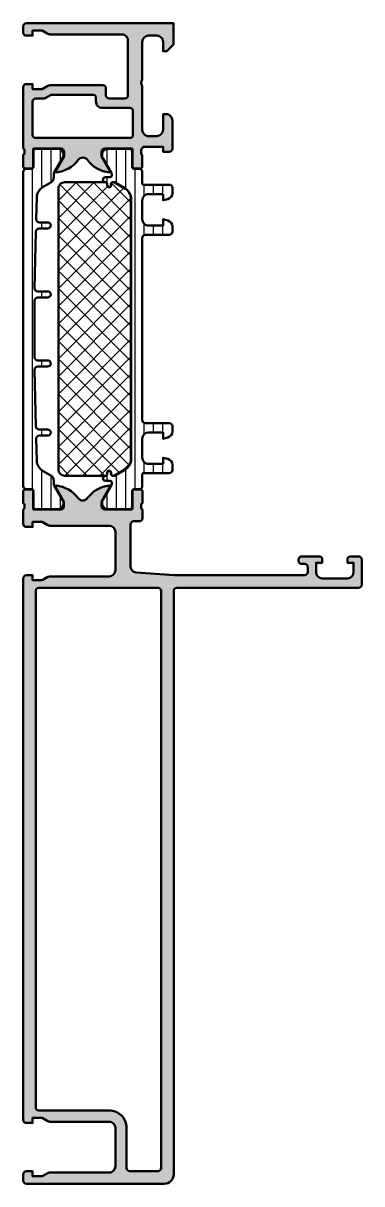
# Model space of a CAD drawing. Extents: x 0 to 54, y -95 to 90.
import ezdxf

# ---------------------------------------------------------------- set-up
doc = ezdxf.new("R2010")
doc.units = 0
for name, color, linetype, lineweight in [('0S-Alu contour', 7, 'Continuous', 50), ('0S-Alu hatch', 252, 'Continuous', 25), ('0S-Plastic contour', 254, 'Continuous', 50), ('0S-Plastic hatch', 253, 'Continuous', 25), ('0S-PT contour', 91, 'Continuous', 50), ('0S-PT hatch', 103, 'Continuous', 25)]:
    doc.layers.add(name, color=color, linetype=linetype, lineweight=lineweight)
pattern_1 = [(90, (0, 0), (-1.4859, 0), [])]

# ---------------------------------------------------------------- blocks, each defined once
blk = doc.blocks.new('445430__7A08E62C_62F4_4E0E_A4B8_9D2EEB1CA236_')
at = {"layer": '0S-Alu hatch'}
h = blk.add_hatch(color=256, dxfattribs=at)
edge = h.paths.add_edge_path()
edge.add_line((0.5000000000000029, 9.700000000000003), (1.5, 9.700000000000003))
edge.add_line((1.5, 9.700000000000003), (1.5, 10.5))
edge.add_line((1.5, 10.5), (3.000000000000008, 10.5))
edge.add_line((3.000000000000008, 10.5), (3.807179676972436, 10.03397459621556))
edge.add_arc((4.307179676972434, 10.89999999999998), 0.9999999999999838, 239.9999999999996, 269.9999999999998)
edge.add_line((4.307179676972431, 9.900000000000002), (13.69999999999999, 9.900000000000006))
edge.add_ellipse((13.69999999999999, 8.900000000000002), major_axis=(-1.000000000000003, 0), ratio=1, start_angle=180, end_angle=270, ccw=False)
edge.add_line((14.7, 8.900000000000002), (14.69999999999999, 2.799999999999995))
edge.add_ellipse((13.69999999999999, 2.799999999999996), major_axis=(-1, 0), ratio=1, start_angle=90.00000000000011, end_angle=180, ccw=False)
edge.add_line((13.7, 1.799999999999996), (4.307179676972447, 1.799999999999998))
edge.add_arc((4.307179676972447, 0.7999999999999933), 1.000000000000005, 90, 119.9999999999999)
edge.add_line((3.807179676972445, 1.666025403784437), (2.999999999999998, 1.2))
edge.add_line((2.999999999999998, 1.2), (1.499999999999998, 1.199999999999999))
edge.add_line((1.499999999999998, 1.199999999999999), (1.499999999999998, 2))
edge.add_line((1.499999999999998, 2), (0.4999999999999993, 2))
edge.add_arc((0.499999999999999, 1.5), 0.5, 89.99999999999996, 180)
edge.add_line((-1.1e-15, 1.5), (-1.2e-15, -84.80000000000003))
edge.add_arc((0.4999999999999738, -84.80000000000003), 0.499999999999975, 180, 269.9999999999983)
edge.add_line((0.4999999999999594, -85.29999999999998), (1.499999999999982, -85.30000000000001))
edge.add_line((1.499999999999982, -85.30000000000001), (1.499999999999982, -84.50000000000001))
edge.add_line((1.499999999999982, -84.50000000000001), (2.999999999999967, -84.50000000000001))
edge.add_line((2.999999999999967, -84.50000000000001), (3.807179676972219, -84.96602540378439))
edge.add_arc((4.307179676972255, -84.09999999999997), 1.000000000000013, 239.999999999998, 269.9999999999999)
edge.add_line((4.307179676972254, -85.09999999999998), (13.69999999999997, -85.1))
edge.add_ellipse((13.69999999999997, -86.1), major_axis=(-1, 0), ratio=1, start_angle=180, end_angle=270.0000000000001, ccw=False)
edge.add_line((14.69999999999997, -86.1), (14.69999999999998, -92.19999999999997))
edge.add_ellipse((13.69999999999996, -92.19999999999997), major_axis=(-1.000000000000014, 0), ratio=1, start_angle=89.99999999999989, end_angle=180, ccw=False)
edge.add_line((13.69999999999996, -93.19999999999997), (4.307179676972344, -93.19999999999997))
edge.add_arc((4.307179676972337, -94.1999999999996), 0.9999999999996163, 89.99999999999959, 120.0000000000031)
edge.add_line((3.807179676972481, -93.33397459621553), (3.000000000000073, -93.8))
edge.add_line((3.000000000000073, -93.8), (1.499999999999981, -93.80000000000004))
edge.add_line((1.499999999999981, -93.80000000000004), (1.499999999999981, -93.00000000000001))
edge.add_line((1.499999999999981, -93.00000000000001), (0.499999999999992, -93.00000000000001))
edge.add_arc((0.499999999999992, -93.50000000000001), 0.5, 90, 180)
edge.add_line((-8.1e-15, -93.50000000000001), (-1.2e-15, -94.50000000000001))
edge.add_arc((0.500000000000054, -94.50000000000001), 0.5000000000000552, 180, 270.0000000000002)
edge.add_line((0.5000000000000555, -95.00000000000006), (22.50000000000002, -94.99999999999999))
edge.add_arc((22.5, -93.49999999999997), 1.5, 270.0000000000005, 360)
edge.add_line((24, -93.49999999999991), (24, -0.5))
edge.add_ellipse((24.50000000000001, -0.500000000000002), major_axis=(-0.5000000000000036, 0), ratio=1, start_angle=270, end_angle=360, ccw=False)
edge.add_line((24.50000000000001, 1.6e-15), (53.5, 0))
edge.add_arc((53.5, 0.4999999999999938), 0.4999999999999938, 270, 360)
edge.add_line((53.99999999999999, 0.4999999999999927), (54, 4.5))
edge.add_arc((53.5, 4.500000000000001), 0.5, 0, 90)
edge.add_line((53.5, 5.000000000000001), (52.19999999999999, 5))
edge.add_arc((52.2, 4.500000000000006), 0.4999999999999938, 90.00000000000081, 180)
edge.add_line((51.70000000000001, 4.500000000000014), (51.69999999999999, 3.999999999999996))
edge.add_line((51.69999999999999, 3.999999999999996), (52.70000000000002, 3.999999999999996))
edge.add_line((52.70000000000002, 3.999999999999996), (52.7, 2.499999999999975))
edge.add_ellipse((51.70000000000001, 2.499999999999984), major_axis=(-0.9999999999999857, 0), ratio=1, start_angle=90, end_angle=180, ccw=False)
edge.add_line((51.70000000000001, 1.499999999999999), (47.70000000000002, 1.499999999999999))
edge.add_ellipse((47.70000000000002, 2.500000000000033), major_axis=(-1.000000000000033, 0), ratio=1, start_angle=0, end_angle=90.0000000000004, ccw=False)
edge.add_line((46.69999999999998, 2.500000000000037), (46.69999999999999, 3.999999999999999))
edge.add_line((46.69999999999999, 3.999999999999999), (47.69999999999999, 3.999999999999999))
edge.add_line((47.69999999999999, 3.999999999999999), (47.70000000000001, 4.499999999999985))
edge.add_arc((47.2, 4.499999999999992), 0.5000000000000071, 0, 90.00000000000081)
edge.add_line((47.19999999999999, 5), (44.39999999999997, 4.999999999999999))
edge.add_arc((44.39999999999997, 4.500000000000021), 0.4999999999999778, 90, 180)
edge.add_line((43.89999999999999, 4.499999999999986), (43.90000000000001, 4.299999999999972))
edge.add_arc((44.4, 4.29999999999999), 0.4999999999999929, 180, 269.9999999999984)
edge.add_line((44.39999999999999, 3.799999999999997), (44.90000000000001, 3.799999999999998))
edge.add_ellipse((44.90000000000001, 3.3), major_axis=(-0.4999999999999983, 0), ratio=1, start_angle=180, end_angle=270, ccw=False)
edge.add_line((45.4, 3.300000000000009), (45.40000000000001, 2.500000000000037))
edge.add_ellipse((44.89999999999999, 2.500000000000028), major_axis=(-0.5000000000000285, 0), ratio=1, start_angle=90, end_angle=180, ccw=False)
edge.add_line((44.89999999999999, 2), (24.09999999999998, 2.000000000000001))
edge.add_line((24.09999999999998, 2.000000000000001), (18.02875295001209, 2.433660503570565))
edge.add_ellipse((18.1, 3.431119203401307), major_axis=(-1.000000000000006, 0), ratio=1, start_angle=0, end_angle=85.91438322002512, ccw=False)
edge.add_line((17.1, 3.431119203401306), (17.1, 10.09999999999999))
edge.add_ellipse((17.59999999999999, 10.09999999999999), major_axis=(-0.5, 0), ratio=1, start_angle=270, end_angle=360, ccw=False)
edge.add_line((17.59999999999999, 10.59999999999999), (18.5, 10.6))
edge.add_arc((18.5, 11.1), 0.5, 270, 360)
edge.add_line((19, 11.1), (19, 12.49999999999999))
edge.add_ellipse((19.07883644654304, 12.76752059199311), major_axis=(-0.2788950563274378, 0), ratio=1, start_angle=-1.164589374097602, end_angle=73.5801235805082, ccw=False)
edge.add_line((18.79999899999999, 12.77318899999149), (18.79999899999999, 13.22678299999148))
edge.add_ellipse((19.07886709564315, 13.23244365946854), major_axis=(-0.2789255417371436, 0), ratio=1, start_angle=-73.57540544464632, end_angle=1.1628700728883814, ccw=False)
edge.add_line((18.99999999999999, 13.49998699999148), (19, 15.37999799999999))
edge.add_arc((18.69999999999999, 15.37999799999999), 0.3000000000000043, 0, 90)
edge.add_line((18.69999999999999, 15.679998), (17.72002568095721, 15.679998))
edge.add_arc((17.72002568095721, 15.379998), 0.3000000000000007, 90.00000000000067, 180)
edge.add_line((17.42002568095721, 15.379998), (17.42002568095721, 12.62))
edge.add_ellipse((17.30002568095723, 12.62), major_axis=(-0.1199999999999761, 0), ratio=1, start_angle=90, end_angle=180, ccw=False)
edge.add_line((17.30002568095723, 12.50000000000002), (13.00000000000004, 12.50000000000003))
edge.add_ellipse((13.00000000000004, 13.00000000000002), major_axis=(-0.4999999999999841, 0), ratio=1, start_angle=0, end_angle=89.99999999999977, ccw=False)
edge.add_line((12.50000000000006, 13.00000000000006), (12.50000000000013, 13.70000000000009))
edge.add_line((12.50000000000013, 13.70000000000009), (13.88149545762234, 16.09282032302734))
edge.add_arc((13.76188021535156, 16.16188021535156), 0.1381197846484329, 329.9999999999987, 455.98926142713)
edge.add_arc((14.26917883536758, 11.32653872394097), 4.99999999999999, 95.9892614271292, 143.933612466079)
edge.add_ellipse((9.5, 14.80000000000004), major_axis=(-0.9000000000000076, 0), ratio=1, start_angle=36.066387533920704, end_angle=143.9336124660793, ccw=False)
edge.add_arc((4.730821164632408, 11.32653872394098), 4.999999999999992, 36.06638753392076, 84.01073857287071)
edge.add_arc((5.238119784648441, 16.16188021535157), 0.1381197846484368, 84.01073857287078, 210.0000000000004)
edge.add_line((5.118504542377659, 16.09282032302735), (6.499999999999864, 13.70000000000011))
edge.add_line((6.499999999999864, 13.70000000000011), (6.499999999999932, 13.00000000000008))
edge.add_ellipse((5.999999999999947, 13.00000000000003), major_axis=(-0.4999999999999849, 0), ratio=1, start_angle=90.00000000000011, end_angle=180, ccw=False)
edge.add_line((5.999999999999948, 12.50000000000004), (1.699974319042755, 12.50000000000003))
edge.add_ellipse((1.699974319042755, 12.62), major_axis=(-0.1199999999999655, 0), ratio=1, start_angle=0, end_angle=90, ccw=False)
edge.add_line((1.57997431904279, 12.62), (1.579974319042792, 15.379998))
edge.add_arc((1.279974319042794, 15.379998), 0.2999999999999985, 0, 89.99999999999991)
edge.add_line((1.279974319042794, 15.679998), (0.3000000000000066, 15.679998))
edge.add_arc((0.3000000000000066, 15.379998), 0.3000000000000007, 90, 180)
edge.add_line((5.9e-15, 15.379998), (6e-15, 13.49998699999148))
edge.add_ellipse((-0.078867095643159, 13.23244365946854), major_axis=(-0.2789255417371466, 0), ratio=1, start_angle=178.8371299271148, end_angle=253.5754054446457, ccw=False)
edge.add_line((0.2000010000000063, 13.22678299999149), (0.2000010000000063, 12.77318899999149))
edge.add_ellipse((-0.0788364465430447, 12.76752059199311), major_axis=(-0.2788950563274381, 0), ratio=1, start_angle=106.4198764194922, end_angle=181.1645893740982, ccw=False)
edge.add_line((0, 12.49999999999999), (-2e-16, 10.2))
edge.add_arc((0.500000000000002, 10.2), 0.5000000000000023, 180, 270.0000000000001)
edge = h.paths.add_edge_path()
edge.add_line((1.999999999999998, -82.79999999999998), (2.000000000000004, -0.5))
edge.add_ellipse((2.500000000000004, -0.4999999999999997), major_axis=(-0.4999999999999996, 0), ratio=1, start_angle=270.0000000000001, end_angle=360, ccw=False)
edge.add_line((2.500000000000003, -1e-16), (21.50000000000001, 2e-16))
edge.add_ellipse((21.50000000000001, -0.4999999999999999), major_axis=(-0.5, 0), ratio=1, start_angle=180, end_angle=270, ccw=False)
edge.add_line((22.00000000000001, -0.4999999999999999), (22, -92.50000000000001))
edge.add_ellipse((21.50000000000002, -92.5), major_axis=(-0.4999999999999858, 0), ratio=1, start_angle=90, end_angle=180, ccw=False)
edge.add_line((21.50000000000002, -92.99999999999999), (16.99999999999998, -93))
edge.add_ellipse((16.99999999999998, -92.5), major_axis=(-0.5, 0), ratio=1, start_angle=0, end_angle=90, ccw=False)
edge.add_line((16.49999999999998, -92.5), (16.49999999999998, -86.10000000000001))
edge.add_arc((13.69999999999997, -86.10000000000001), 2.800000000000013, 0, 90.00000000000006)
edge.add_line((13.69999999999996, -83.3), (2.499999999999998, -83.3))
edge.add_ellipse((2.499999999999998, -82.79999999999998), major_axis=(-0.5, 0), ratio=1, start_angle=0, end_angle=90, ccw=False)
at = {"layer": '0S-Alu contour', "color": 7}
for points in [[(5.9e-15, 15.379998), (6e-15, 13.49998699999148)], [(1.279974319042794, 15.679998), (0.3000000000000066, 15.679998)], [(1.57997431904279, 12.62), (1.579974319042792, 15.379998)], [(5.118504542377659, 16.09282032302735), (6.499999999999864, 13.70000000000011), (6.499999999999932, 13.00000000000008)], [(12.50000000000006, 13.00000000000006), (12.50000000000013, 13.70000000000009), (13.88149545762234, 16.09282032302734)], [(17.42002568095721, 15.379998), (17.42002568095721, 12.62)], [(18.69999999999999, 15.679998), (17.72002568095721, 15.679998)], [(18.99999999999999, 13.49998699999148), (19, 15.37999799999999)], [(0.2000010000000063, 13.22678299999149), (0.2000010000000063, 12.77318899999149)], [(18.79999899999999, 12.77318899999149), (18.79999899999999, 13.22678299999148)], [(0, 12.49999999999999), (-2e-16, 10.2)], [(5.999999999999948, 12.50000000000004), (1.699974319042755, 12.50000000000003)], [(17.30002568095723, 12.50000000000002), (13.00000000000004, 12.50000000000003)], [(19, 11.1), (19, 12.49999999999999)], [(0.5000000000000029, 9.700000000000003), (1.5, 9.700000000000003), (1.5, 10.5), (3.000000000000008, 10.5), (3.807179676972436, 10.03397459621556)], [(4.307179676972431, 9.900000000000002), (13.69999999999999, 9.900000000000006)], [(17.1, 3.431119203401306), (17.1, 10.09999999999999)], [(17.59999999999999, 10.59999999999999), (18.5, 10.6)], [(14.7, 8.900000000000002), (14.69999999999999, 2.799999999999995)], [(43.89999999999999, 4.499999999999986), (43.90000000000001, 4.299999999999972)], [(47.19999999999999, 5), (44.39999999999997, 4.999999999999999)], [(44.39999999999999, 3.799999999999997), (44.90000000000001, 3.799999999999998)], [(46.69999999999998, 2.500000000000037), (46.69999999999999, 3.999999999999999), (47.69999999999999, 3.999999999999999), (47.70000000000001, 4.499999999999985)], [(51.70000000000001, 4.500000000000014), (51.69999999999999, 3.999999999999996), (52.70000000000002, 3.999999999999996), (52.7, 2.499999999999975)], [(53.5, 5.000000000000001), (52.19999999999999, 5)], [(53.99999999999999, 0.4999999999999927), (54, 4.5)], [(3.807179676972445, 1.666025403784437), (2.999999999999998, 1.2), (1.499999999999998, 1.199999999999999), (1.499999999999998, 2), (0.4999999999999993, 2)], [(44.89999999999999, 2), (24.09999999999998, 2.000000000000001), (18.02875295001209, 2.433660503570565)], [(45.4, 3.300000000000009), (45.40000000000001, 2.500000000000037)], [(-1.1e-15, 1.5), (-1.2e-15, -84.80000000000003)], [(2.500000000000003, -1e-16), (21.50000000000001, 2e-16)], [(13.7, 1.799999999999996), (4.307179676972447, 1.799999999999998)], [(24.50000000000001, 1.6e-15), (53.5, 0)], [(51.70000000000001, 1.499999999999999), (47.70000000000002, 1.499999999999999)], [(1.999999999999998, -82.79999999999998), (2.000000000000004, -0.5)], [(22.00000000000001, -0.4999999999999999), (22, -92.50000000000001)], [(24, -93.49999999999991), (24, -0.5)], [(0.4999999999999594, -85.29999999999998), (1.499999999999982, -85.30000000000001), (1.499999999999982, -84.50000000000001), (2.999999999999967, -84.50000000000001), (3.807179676972219, -84.96602540378439)], [(13.69999999999996, -83.3), (2.499999999999998, -83.3)], [(4.307179676972254, -85.09999999999998), (13.69999999999997, -85.1)], [(14.69999999999997, -86.1), (14.69999999999998, -92.19999999999997)], [(16.49999999999998, -92.5), (16.49999999999998, -86.10000000000001)], [(-8.1e-15, -93.50000000000001), (-1.2e-15, -94.50000000000001)], [(3.807179676972481, -93.33397459621553), (3.000000000000073, -93.8), (1.499999999999981, -93.80000000000004), (1.499999999999981, -93.00000000000001), (0.499999999999992, -93.00000000000001)], [(13.69999999999996, -93.19999999999997), (4.307179676972344, -93.19999999999997)], [(21.50000000000002, -92.99999999999999), (16.99999999999998, -93)], [(0.5000000000000555, -95.00000000000006), (22.50000000000002, -94.99999999999999)]]:
    blk.add_lwpolyline(points, dxfattribs=at)
for centre, radius, start, end in [((0.3000000000000066, 15.379998), 0.3000000000000007, 90, 180), ((1.279974319042794, 15.379998), 0.2999999999999985, 0, 89.99999999999991), ((5.238119784648441, 16.16188021535157), 0.1381197846484368, 84.01073857287078, 210.0000000000004), ((4.730821164632408, 11.32653872394098), 4.999999999999992, 36.06638753392076, 84.01073857287071), ((14.26917883536758, 11.32653872394097), 4.99999999999999, 95.9892614271292, 143.933612466079), ((13.76188021535156, 16.16188021535156), 0.1381197846484329, 329.9999999999987, 95.98926142713012), ((17.72002568095721, 15.379998), 0.3000000000000007, 90.00000000000067, 180), ((18.69999999999999, 15.37999799999999), 0.3000000000000043, 0, 90), ((18.5, 11.1), 0.5, 270, 0), ((0.500000000000002, 10.2), 0.5000000000000023, 180, 270.0000000000001), ((4.307179676972434, 10.89999999999998), 0.9999999999999838, 239.9999999999996, 269.9999999999998), ((44.39999999999997, 4.500000000000021), 0.4999999999999778, 90, 180), ((44.4, 4.29999999999999), 0.4999999999999929, 180, 269.9999999999984), ((47.2, 4.499999999999992), 0.5000000000000071, 0, 90.00000000000081), ((52.2, 4.500000000000006), 0.4999999999999938, 90.00000000000081, 180), ((53.5, 4.500000000000001), 0.5, 0, 90), ((0.499999999999999, 1.5), 0.5, 89.99999999999996, 180), ((4.307179676972447, 0.7999999999999933), 1.000000000000005, 90, 119.9999999999999), ((53.5, 0.4999999999999938), 0.4999999999999938, 270, 0), ((0.4999999999999738, -84.80000000000003), 0.499999999999975, 180, 269.9999999999983), ((4.307179676972255, -84.09999999999997), 1.000000000000013, 239.999999999998, 269.9999999999999), ((13.69999999999997, -86.10000000000001), 2.800000000000013, 0, 90.00000000000006), ((0.499999999999992, -93.50000000000001), 0.5, 90, 180), ((4.307179676972337, -94.1999999999996), 0.9999999999996163, 89.99999999999959, 120.0000000000031), ((22.5, -93.49999999999997), 1.5, 270.0000000000005, 0), ((0.500000000000054, -94.50000000000001), 0.5000000000000552, 180, 270.0000000000002)]:
    blk.add_arc(centre, radius, start, end, dxfattribs=at)
at = {"layer": '0S-Alu contour', "color": 7, "extrusion": (0, 0, -1)}
for centre, radius, start, end in [((0.078867095643159, 13.23244365946854), 0.2789255417371466, 106.4245945553543, 181.1628700728853), ((-5.999999999999947, 13.00000000000003), 0.4999999999999849, 180, 269.9999999999999), ((-9.5, 14.80000000000004), 0.9000000000000078, 216.0663875339208, 323.9336124660793), ((-13.00000000000004, 13.00000000000002), 0.4999999999999841, 270.0000000000002, 0), ((-19.07886709564315, 13.23244365946854), 0.2789255417371436, 358.8371299271116, 73.57540544464624), ((0.0788364465430447, 12.76752059199311), 0.2788950563274381, 178.8354106259018, 253.5801235805078), ((-1.699974319042755, 12.62), 0.1199999999999655, 270, 0), ((-17.30002568095723, 12.62), 0.1199999999999761, 180, 270), ((-19.07883644654304, 12.76752059199311), 0.2788950563274378, 286.4198764194919, 1.16458937409755), ((-13.69999999999999, 8.900000000000002), 1.000000000000003, 90, 180), ((-17.59999999999999, 10.09999999999999), 0.5, 0, 90), ((-44.90000000000001, 3.3), 0.4999999999999983, 90, 180), ((-13.69999999999999, 2.799999999999996), 1, 180, 269.9999999999999), ((-18.1, 3.431119203401307), 1.000000000000006, 274.0856167799749, 0), ((-44.89999999999999, 2.500000000000028), 0.5000000000000285, 180, 270), ((-47.70000000000002, 2.500000000000033), 1.000000000000033, 269.9999999999996, 0), ((-51.70000000000001, 2.499999999999984), 0.9999999999999857, 180, 270), ((-21.50000000000001, -0.4999999999999999), 0.5, 90, 180), ((-24.50000000000001, -0.500000000000002), 0.5000000000000036, 0, 90), ((-2.500000000000004, -0.4999999999999997), 0.4999999999999996, 0, 89.99999999999991), ((-2.499999999999998, -82.79999999999998), 0.5, 270, 0), ((-13.69999999999997, -86.1), 1, 89.99999999999991, 180), ((-13.69999999999996, -92.19999999999997), 1.000000000000014, 180, 270.0000000000001), ((-16.99999999999998, -92.5), 0.5, 270, 0), ((-21.50000000000002, -92.5), 0.4999999999999858, 180, 270)]:
    blk.add_arc(centre, radius, start, end, dxfattribs=at)
blk = doc.blocks.new('441650__E3758E9C_68A4_4D6F_B3CA_227E8F68F705_')
at = {"layer": '0S-PT hatch'}
h = blk.add_hatch(dxfattribs=at)
h.set_pattern_fill('ANSI37', color=256, scale=0.625, angle=90, style=0)
h.set_pattern_definition([(135, (0, 0), (-1.403165018917055, -1.403165018917055), []), (225, (0, 0), (1.403165018917055, -1.403165018917055), [])])
edge = h.paths.add_edge_path()
edge.add_arc((6.599999999999689, 63.65020331974263), 0.9899999999999806, 89.99999999958457, 180)
edge.add_line((5.609999999999708, 63.65020331974264), (5.609999999999716, 18.84979668030451))
edge.add_arc((6.599999999999717, 18.84979668030451), 0.9900000000000002, 180, 270)
edge.add_line((6.599999999999717, 17.85979668030451), (13.1010752143753, 17.85979668030451))
edge.add_arc((13.1010752143753, 18.14979668030452), 0.2900000000000098, 269.9999999999997, 360)
edge.add_line((13.39107521437531, 18.14979668030452), (13.3910752143753, 18.35036747559076))
edge.add_ellipse((13.70050441908907, 18.35036747559076), major_axis=(-0.3094292047137621, 0), ratio=1, start_angle=180, end_angle=360, ccw=False)
edge.add_line((14.00993362380283, 18.35036747559076), (14.00993362380283, 18.14979668030452))
edge.add_arc((14.29993362380282, 18.14979668030452), 0.2899999999999956, 180, 266.548328193804)
edge.add_line((14.28247370832794, 17.86032275859203), (14.46501280946016, 17.86032275859203))
edge.add_arc((14.46501280946016, 18.05032275859202), 0.1899999999999906, 269.9999999999995, 299.9999999999987)
edge.add_line((14.56001280946016, 17.88577793187298), (16.1949999999997, 18.82973822645255))
edge.add_arc((15.19999999999972, 20.55312877998359), 1.989999999999987, 299.9999999999994, 360)
edge.add_line((17.18999999999971, 20.55312877998359), (17.1899999999997, 61.94646458067262))
edge.add_arc((15.19999999999971, 61.94646458067262), 1.989999999999993, 0, 60.00000000000065)
edge.add_line((16.19499999999969, 63.66985513420367), (14.56001280946014, 64.61381542878323))
edge.add_arc((14.46501280946019, 64.4492706020642), 0.1899999999999413, 60.00000000000997, 90.0000000000075)
edge.add_line((14.46501280946017, 64.63927060206414), (14.28247370832792, 64.63927060206414))
edge.add_arc((14.29993362380282, 64.34979668035167), 0.2899999999999942, 93.4516718061988, 180)
edge.add_line((14.00993362380283, 64.34979668035167), (14.00993362380283, 64.14922588506545))
edge.add_ellipse((13.69996681190126, 64.14922588506545), major_axis=(-0.3099668119015639, 0), ratio=1, start_angle=0, end_angle=180, ccw=False)
edge.add_line((13.3899999999997, 64.14922588506545), (13.3899999999997, 64.34979668030452))
edge.add_arc((13.09959336060873, 64.3497966803045), 0.2904066393909712, 0, 89.9999999995847)
edge.add_line((13.09959336061083, 64.64020331969547), (6.600000000006867, 64.64020331974261))
at = {"layer": '0S-PT contour', "color": 7}
for points in [[(5.609999999999708, 63.65020331974264), (5.609999999999716, 18.84979668030451)], [(13.09959336061083, 64.64020331969547), (6.600000000006867, 64.64020331974261)], [(13.3899999999997, 64.14922588506545), (13.3899999999997, 64.34979668030452)], [(14.00993362380283, 64.34979668035167), (14.00993362380283, 64.14922588506545)], [(14.46501280946017, 64.63927060206414), (14.28247370832792, 64.63927060206414)], [(16.19499999999969, 63.66985513420367), (14.56001280946014, 64.61381542878323)], [(17.18999999999971, 20.55312877998359), (17.1899999999997, 61.94646458067262)], [(14.56001280946016, 17.88577793187298), (16.1949999999997, 18.82973822645255)], [(6.599999999999717, 17.85979668030451), (13.1010752143753, 17.85979668030451)], [(13.39107521437531, 18.14979668030452), (13.3910752143753, 18.35036747559076)], [(14.00993362380283, 18.35036747559076), (14.00993362380283, 18.14979668030452)], [(14.28247370832794, 17.86032275859203), (14.46501280946016, 17.86032275859203)]]:
    blk.add_lwpolyline(points, dxfattribs=at)
for centre, radius, start, end in [((6.599999999999689, 63.65020331974263), 0.9899999999999806, 89.99999999958457, 180), ((13.09959336060873, 64.3497966803045), 0.2904066393909712, 0, 89.9999999995847), ((14.29993362380282, 64.34979668035167), 0.2899999999999942, 93.4516718061988, 180), ((14.46501280946019, 64.4492706020642), 0.1899999999999413, 60.00000000000997, 90.0000000000075), ((15.19999999999971, 61.94646458067262), 1.989999999999993, 0, 60.00000000000065), ((15.19999999999972, 20.55312877998359), 1.989999999999987, 299.9999999999994, 0), ((6.599999999999717, 18.84979668030451), 0.9900000000000002, 180, 270), ((13.1010752143753, 18.14979668030452), 0.2900000000000098, 269.9999999999997, 0), ((14.29993362380282, 18.14979668030452), 0.2899999999999956, 180, 266.548328193804), ((14.46501280946016, 18.05032275859202), 0.1899999999999906, 269.9999999999995, 299.9999999999987)]:
    blk.add_arc(centre, radius, start, end, dxfattribs=at)
at = {"layer": '0S-PT contour', "color": 7, "extrusion": (0, 0, -1)}
for centre, radius, start, end in [((-13.69996681190126, 64.14922588506545), 0.3099668119015639, 180, 0), ((-13.70050441908907, 18.35036747559076), 0.3094292047137621, 0, 180)]:
    blk.add_arc(centre, radius, start, end, dxfattribs=at)
blk = doc.blocks.new('284597__FA97DCC5_D8EF_4421_8257_3E93D7AE7246___AEF4642A_B1FF_473F_9049_913D15013D79_')
at = {"layer": '0S-Plastic hatch'}
h = blk.add_hatch(dxfattribs=at)
h.set_pattern_fill('ANSI31', color=256, scale=0.4680000000000001, angle=45, style=0)
h.set_pattern_definition(pattern_1)
edge = h.paths.add_edge_path()
edge.add_line((22.30999999999971, 62.76000000004713), (22.30999999999971, 61.76303225377562))
edge.add_line((22.30999999999971, 61.76303225377562), (23.05623085465126, 61.96298420864676))
edge.add_arc((22.79999999999981, 62.91925077667285), 0.9899999999999021, 284.9999999999989, 360)
edge.add_line((23.78999999999971, 62.91925077667285), (23.78999999999972, 63.75000000004722))
edge.add_arc((23.29999999999973, 63.75000000004721), 0.4899999999999914, 0, 90.00000000000082)
edge.add_line((23.29999999999972, 64.2400000000472), (19.19999999999974, 64.24000000004716))
edge.add_ellipse((19.19999999999974, 64.4500000000472), major_axis=(-0.2100000000000364, 0), ratio=1, start_angle=0, end_angle=90.00000000000102, ccw=False)
edge.add_line((18.9899999999997, 64.45000000004718), (18.9899999999997, 66.29000567895666))
edge.add_arc((18.50000267890206, 66.29000567895672), 0.4899973210976363, 0, 89.99999999999626)
edge.add_line((18.50000267890209, 66.78000300005435), (17.68966866665949, 66.78000300004715))
edge.add_ellipse((17.68966866666546, 67.09000300005313), major_axis=(-0.310000000005985, 0), ratio=1, start_angle=-0.007924843990622321, end_angle=89.99999999889701, ccw=False)
edge.add_line((17.37966866962477, 67.0900458775854), (17.38000061237654, 69.48993624991385))
edge.add_arc((16.89000463961789, 69.49000402260856), 0.4899959774455669, 359.9920752627073, 449.9999999999987)
edge.add_line((16.8900046396179, 69.98000000005413), (13.41417750380848, 69.98000000004714))
edge.add_arc((13.55577115088467, 69.00018192532433), 0.989996070924456, 98.22289635890502, 212.7407569883834)
edge.add_line((12.72305944590381, 68.46475365110477), (14.04169560553907, 66.18080851286093))
edge.add_ellipse((13.60002263447407, 65.92580853907533), major_axis=(-0.510000000000038, 0), ratio=1, start_angle=179.9942564954375, end_angle=209.9999965993474, ccw=False)
edge.add_line((14.1100226319117, 65.92575741511283), (14.10999999868382, 65.6999739354215))
edge.add_ellipse((13.84999999997281, 65.70000000006466), major_axis=(-0.2600000000174801, 0), ratio=1, start_angle=90.00000000000188, end_angle=179.9942561768294, ccw=False)
edge.add_line((13.84999999997282, 65.44000000004718), (13.09959336060871, 65.44000000004716))
edge.add_arc((13.09959336060872, 65.05074092693042), 0.3892590731167473, 90.00000000000134, 270.0000000000013)
edge.add_ellipse((13.09959336060873, 64.35000000004709), major_axis=(-0.3114818537665798, 0), ratio=1, start_angle=180, end_angle=270.00000000000034, ccw=False)
edge.add_line((13.41107521437531, 64.35000000004709), (13.4110752143753, 64.14942920476093))
edge.add_arc((13.70050441908906, 64.14942920476093), 0.2894292047137625, 180, 360)
edge.add_line((13.98993362380283, 64.14942920476093), (13.98993362380283, 64.35000000004723))
edge.add_ellipse((14.29993362380279, 64.35000000004725), major_axis=(-0.309999999999965, 0), ratio=1, start_angle=273.3384387200343, end_angle=360, ccw=False)
edge.add_line((14.28188115084522, 64.65947392175971), (14.46501280946027, 64.65947392175971))
edge.add_ellipse((14.46501280946029, 64.44947392175972), major_axis=(-0.2099999999999937, 0), ratio=1, start_angle=239.9999999999973, end_angle=270.00000000000483, ccw=False)
edge.add_line((14.5700128094603, 64.63133925655444), (16.20499999999984, 63.68737896197472))
edge.add_ellipse((15.1999999999998, 61.94666790036812), major_axis=(-2.009999999999907, 0), ratio=1, start_angle=180, end_angle=239.999999999997, ccw=False)
edge.add_line((17.20999999999971, 61.94666790036813), (17.20999999999972, 20.55333209967906))
edge.add_ellipse((15.19999999999976, 20.55333209967906), major_axis=(-2.00999999999996, 0), ratio=1, start_angle=119.99999999999841, end_angle=180, ccw=False)
edge.add_line((16.20499999999969, 18.81262103807235), (14.57001280945999, 17.86866074349272))
edge.add_ellipse((14.46501280946, 18.05052607828745), major_axis=(-0.209999999999997, 0), ratio=1, start_angle=89.9999999999826, end_angle=119.99999999999841, ccw=False)
edge.add_line((14.46501280945994, 17.84052607828745), (14.28188115084513, 17.84052607828751))
edge.add_ellipse((14.29993362380278, 18.14999999999996), major_axis=(-0.3099999999999474, 0), ratio=1, start_angle=0, end_angle=86.6615612799527, ccw=False)
edge.add_line((13.98993362380283, 18.14999999999996), (13.98993362380283, 18.35057079528622))
edge.add_arc((13.70050441908907, 18.35057079528622), 0.2894292047137625, 0, 180)
edge.add_line((13.4110752143753, 18.35057079528622), (13.4110752143753, 18.15000000000005))
edge.add_ellipse((13.09959336060878, 18.15000000000004), major_axis=(-0.3114818537665283, 0), ratio=1, start_angle=89.9999999999954, end_angle=180, ccw=False)
edge.add_arc((13.09959336060873, 17.44925907311676), 0.3892590731167509, 89.99999999999687, 269.9999999999968)
edge.add_line((13.09959336060871, 17.06000000000001), (13.84999999997283, 17.05999999999999))
edge.add_ellipse((13.84999999994501, 16.79999999995469), major_axis=(-0.2600000000452987, 0), ratio=1, start_angle=180.0057438170792, end_angle=269.9999999938679, ccw=False)
edge.add_line((14.10999999868384, 16.80002606457014), (14.11002263193887, 16.5742423146257))
edge.add_ellipse((13.60002365369272, 16.5741911879278), major_axis=(-0.5099989808088427, 0), ratio=1, start_angle=150.0000034006544, end_angle=180.0057438232342, ccw=False)
edge.add_line((14.04169574211223, 16.31919172373777), (12.72305944590383, 14.03524634894242))
edge.add_arc((13.55577115088469, 13.49981807472283), 0.9899960709244751, 147.2592430116148, 261.7771036411017)
edge.add_line((13.4141775038086, 12.51999999999998), (16.89000463961788, 12.51999999999301))
edge.add_arc((16.89000530482972, 13.00999531231877), 0.489995312326203, 269.9999222159275, 360.0002246933706)
edge.add_line((17.38000061715215, 13.00999723390926), (17.37966866665947, 15.40999700000056))
edge.add_ellipse((17.68966866665953, 15.40999699999992), major_axis=(-0.3100000000000555, 0), ratio=1, start_angle=269.9999999999921, end_angle=360, ccw=False)
edge.add_line((17.68966866665957, 15.71999699999998), (18.50000267890202, 15.7199969999928))
edge.add_arc((18.50000267890203, 16.20999432109049), 0.4899973210976914, 269.9999999999996, 360)
edge.add_line((18.98999999999972, 16.20999432109049), (18.98999999999971, 18.04999999999997))
edge.add_ellipse((19.19999999999974, 18.04999999999997), major_axis=(-0.2100000000000257, 0), ratio=1, start_angle=269.99999999999903, end_angle=360, ccw=False)
edge.add_line((19.19999999999974, 18.26), (23.29999999999971, 18.25999999999994))
edge.add_arc((23.29999999999972, 18.74999999999993), 0.4899999999999914, 269.9999999999996, 360)
edge.add_line((23.78999999999971, 18.74999999999993), (23.78999999999971, 19.58074922337433))
edge.add_arc((22.79999999999973, 19.58074922337432), 0.9899999999999842, 0, 74.99999999999721)
edge.add_line((23.05623085465127, 20.53701579140048), (22.30999999999972, 20.73696774627159))
edge.add_line((22.30999999999972, 20.73696774627159), (22.30999999999972, 19.74))
edge.add_line((22.30999999999972, 19.74), (19.99999999999971, 19.74))
edge.add_ellipse((19.99999999999971, 20.74999999999999), major_axis=(-1.00999999999999, 0), ratio=1, start_angle=0, end_angle=90.00000000000023, ccw=False)
edge.add_line((18.98999999999972, 20.75), (18.98999999999971, 23.75000000000001))
edge.add_ellipse((19.99999999999965, 23.75000000000001), major_axis=(-1.009999999999934, 0), ratio=1, start_angle=270.0000000000002, end_angle=360, ccw=False)
edge.add_line((19.99999999999964, 24.75999999999994), (22.30999999999971, 24.75999999999997))
edge.add_line((22.30999999999971, 24.75999999999997), (22.30999999999971, 23.76303225372847))
edge.add_line((22.30999999999971, 23.76303225372847), (23.05623085465105, 23.9629842085994))
edge.add_arc((22.79999999999963, 24.91925077662569), 0.9900000000000904, 284.9999999999943, 360)
edge.add_line((23.78999999999972, 24.9192507766257), (23.78999999999972, 25.75000000000004))
edge.add_arc((23.29999999999976, 25.75000000000004), 0.4899999999999629, 0, 90)
edge.add_line((23.29999999999976, 26.24), (19.4999999999997, 26.24))
edge.add_ellipse((19.49999999999969, 26.74999999999998), major_axis=(-0.5099999999999802, 0), ratio=1, start_angle=0, end_angle=90.0000000000008, ccw=False)
edge.add_line((18.98999999999971, 26.74999999999998), (18.98999999999971, 55.75000000004717))
edge.add_ellipse((19.49999999999972, 55.75000000004717), major_axis=(-0.5100000000000158, 0), ratio=1, start_angle=270, end_angle=360, ccw=False)
edge.add_line((19.49999999999972, 56.26000000004719), (23.29999999999974, 56.26000000004718))
edge.add_arc((23.29999999999974, 56.75000000004715), 0.4899999999999736, 270.0000000000004, 360)
edge.add_line((23.78999999999971, 56.75000000004714), (23.78999999999973, 57.58074922342157))
edge.add_arc((22.79999999999977, 57.58074922342157), 0.9899999999999629, 0, 75.00000000000074)
edge.add_line((23.05623085465124, 58.53701579144772), (22.30999999999971, 58.73696774631877))
edge.add_line((22.30999999999971, 58.73696774631877), (22.30999999999971, 57.74000000004718))
edge.add_line((22.30999999999971, 57.74000000004718), (19.99999999999972, 57.74000000004718))
edge.add_ellipse((19.99999999999971, 58.75000000004718), major_axis=(-1.010000000000012, 0), ratio=1, start_angle=0, end_angle=90.00000000000023, ccw=False)
edge.add_line((18.9899999999997, 58.75000000004718), (18.98999999999972, 61.75000000004717))
edge.add_ellipse((19.99999999999972, 61.75000000004718), major_axis=(-1.010000000000001, 0), ratio=1, start_angle=269.9999999999988, end_angle=360, ccw=False)
edge.add_line((19.99999999999974, 62.76000000004718), (22.30999999999971, 62.76000000004713))
at = {"layer": '0S-Plastic contour', "color": 7}
for points in [[(12.72305944590381, 68.46475365110477), (14.04169560553907, 66.18080851286093)], [(16.8900046396179, 69.98000000005413), (13.41417750380848, 69.98000000004714)], [(17.37966866962477, 67.0900458775854), (17.38000061237654, 69.48993624991385)], [(18.50000267890209, 66.78000300005435), (17.68966866665949, 66.78000300004715)], [(13.84999999997282, 65.44000000004718), (13.09959336060871, 65.44000000004716)], [(14.1100226319117, 65.92575741511283), (14.10999999868382, 65.6999739354215)], [(18.9899999999997, 64.45000000004718), (18.9899999999997, 66.29000567895666)], [(13.41107521437531, 64.35000000004709), (13.4110752143753, 64.14942920476093)], [(13.98993362380283, 64.14942920476093), (13.98993362380283, 64.35000000004723)], [(14.28188115084522, 64.65947392175971), (14.46501280946027, 64.65947392175971)], [(14.5700128094603, 64.63133925655444), (16.20499999999984, 63.68737896197472)], [(23.29999999999972, 64.2400000000472), (19.19999999999974, 64.24000000004716)], [(23.78999999999971, 62.91925077667285), (23.78999999999972, 63.75000000004722)], [(17.20999999999971, 61.94666790036813), (17.20999999999972, 20.55333209967906)], [(18.9899999999997, 58.75000000004718), (18.98999999999972, 61.75000000004717)], [(19.99999999999974, 62.76000000004718), (22.30999999999971, 62.76000000004713)], [(22.30999999999971, 62.76000000004713), (22.30999999999971, 61.76303225377562), (23.05623085465126, 61.96298420864676)], [(23.05623085465124, 58.53701579144772), (22.30999999999971, 58.73696774631877), (22.30999999999971, 57.74000000004718), (19.99999999999972, 57.74000000004718)], [(23.78999999999971, 56.75000000004714), (23.78999999999973, 57.58074922342157)], [(18.98999999999971, 26.74999999999998), (18.98999999999971, 55.75000000004717)], [(19.49999999999972, 56.26000000004719), (23.29999999999974, 56.26000000004718)], [(23.29999999999976, 26.24), (19.4999999999997, 26.24)], [(19.99999999999964, 24.75999999999994), (22.30999999999971, 24.75999999999997), (22.30999999999971, 23.76303225372847), (23.05623085465105, 23.9629842085994)], [(23.78999999999972, 24.9192507766257), (23.78999999999972, 25.75000000000004)], [(18.98999999999972, 20.75), (18.98999999999971, 23.75000000000001)], [(23.05623085465127, 20.53701579140048), (22.30999999999972, 20.73696774627159), (22.30999999999972, 19.74), (19.99999999999971, 19.74)], [(16.20499999999969, 18.81262103807235), (14.57001280945999, 17.86866074349272)], [(23.78999999999971, 18.74999999999993), (23.78999999999971, 19.58074922337433)], [(13.09959336060871, 17.06000000000001), (13.84999999997283, 17.05999999999999)], [(13.4110752143753, 18.35057079528622), (13.4110752143753, 18.15000000000005)], [(13.98993362380283, 18.14999999999996), (13.98993362380283, 18.35057079528622)], [(14.10999999868384, 16.80002606457014), (14.11002263193887, 16.5742423146257)], [(14.46501280945994, 17.84052607828745), (14.28188115084513, 17.84052607828751)], [(18.98999999999972, 16.20999432109049), (18.98999999999971, 18.04999999999997)], [(19.19999999999974, 18.26), (23.29999999999971, 18.25999999999994)], [(14.04169574211223, 16.31919172373777), (12.72305944590383, 14.03524634894242)], [(17.38000061715215, 13.00999723390926), (17.37966866665947, 15.40999700000056)], [(17.68966866665957, 15.71999699999998), (18.50000267890202, 15.7199969999928)], [(13.4141775038086, 12.51999999999998), (16.89000463961788, 12.51999999999301)]]:
    blk.add_lwpolyline(points, dxfattribs=at)
for centre, radius, start, end in [((13.55577115088467, 69.00018192532433), 0.989996070924456, 98.22289635890502, 212.7407569883834), ((16.89000463961789, 69.49000402260856), 0.4899959774455669, 359.9920752627073, 89.99999999999875), ((18.50000267890206, 66.29000567895672), 0.4899973210976363, 0, 89.99999999999626), ((13.09959336060872, 65.05074092693042), 0.3892590731167473, 90.00000000000134, 270.0000000000013), ((13.70050441908906, 64.14942920476093), 0.2894292047137625, 180, 0), ((22.79999999999981, 62.91925077667285), 0.9899999999999021, 284.9999999999989, 0), ((23.29999999999973, 63.75000000004721), 0.4899999999999914, 0, 90.00000000000082), ((22.79999999999977, 57.58074922342157), 0.9899999999999629, 0, 75.00000000000074), ((23.29999999999974, 56.75000000004715), 0.4899999999999736, 270.0000000000004, 0), ((23.29999999999976, 25.75000000000004), 0.4899999999999629, 0, 90), ((22.79999999999963, 24.91925077662569), 0.9900000000000904, 284.9999999999943, 0), ((22.79999999999973, 19.58074922337432), 0.9899999999999842, 0, 74.99999999999721), ((13.70050441908907, 18.35057079528622), 0.2894292047137625, 0, 180), ((23.29999999999972, 18.74999999999993), 0.4899999999999914, 269.9999999999996, 0), ((13.09959336060873, 17.44925907311676), 0.3892590731167509, 89.99999999999687, 269.9999999999968), ((18.50000267890203, 16.20999432109049), 0.4899973210976914, 269.9999999999996, 0), ((13.55577115088469, 13.49981807472283), 0.9899960709244751, 147.2592430116148, 261.7771036411017), ((16.89000530482972, 13.00999531231877), 0.489995312326203, 269.9999222159275, 0.000224693370633)]:
    blk.add_arc(centre, radius, start, end, dxfattribs=at)
at = {"layer": '0S-Plastic contour', "color": 7, "extrusion": (0, 0, -1)}
for centre, radius, start, end in [((-17.68966866666546, 67.09000300005313), 0.310000000005985, 270.0000000011031, 0.0079248439906155), ((-13.84999999997281, 65.70000000006466), 0.2600000000174801, 180.0057438231706, 269.9999999999981), ((-13.60002263447407, 65.92580853907533), 0.510000000000038, 150.0000034006526, 180.0057435045626), ((-13.09959336060873, 64.35000000004709), 0.3114818537665798, 89.99999999999969, 180), ((-14.29993362380279, 64.35000000004725), 0.309999999999965, 0, 86.66156127996572), ((-14.46501280946029, 64.44947392175972), 0.2099999999999937, 89.99999999999515, 120.0000000000027), ((-15.1999999999998, 61.94666790036812), 2.009999999999907, 120.000000000003, 180), ((-19.19999999999974, 64.4500000000472), 0.2100000000000364, 269.999999999999, 0), ((-19.99999999999972, 61.75000000004718), 1.010000000000001, 0, 90.0000000000012), ((-19.99999999999971, 58.75000000004718), 1.010000000000012, 269.9999999999998, 0), ((-19.49999999999972, 55.75000000004717), 0.5100000000000158, 0, 90), ((-19.49999999999969, 26.74999999999998), 0.5099999999999802, 269.9999999999992, 0), ((-19.99999999999965, 23.75000000000001), 1.009999999999934, 0, 89.9999999999998), ((-15.19999999999976, 20.55333209967906), 2.00999999999996, 180, 240.0000000000016), ((-19.99999999999971, 20.74999999999999), 1.00999999999999, 269.9999999999998, 0), ((-13.09959336060878, 18.15000000000004), 0.3114818537665283, 180, 270.0000000000046), ((-13.84999999994501, 16.79999999995469), 0.2600000000452987, 90.0000000061321, 179.9942561829208), ((-14.29993362380278, 18.14999999999996), 0.3099999999999474, 273.3384387200473, 0), ((-14.46501280946, 18.05052607828745), 0.209999999999997, 240.0000000000016, 270.0000000000175), ((-19.19999999999974, 18.04999999999997), 0.2100000000000257, 0, 90.00000000000095), ((-13.60002365369272, 16.5741911879278), 0.5099989808088427, 179.9942561767658, 209.9999965993457), ((-17.68966866665953, 15.40999699999992), 0.3100000000000556, 0, 90.00000000000789)]:
    blk.add_arc(centre, radius, start, end, dxfattribs=at)
blk = doc.blocks.new('284597__8AE6B110_94F9_49FD_9DF0_A13C2D87CF77___72247598_6054_41C8_AAA3_3D2928903D09_')
at = {"layer": '0S-Plastic hatch'}
h = blk.add_hatch(dxfattribs=at)
h.set_pattern_fill('ANSI31', color=256, scale=0.4680000000000001, angle=45, style=0)
h.set_pattern_definition(pattern_1)
edge = h.paths.add_edge_path()
edge.add_line((0.0100000000000831, 66.29000299999997), (0.0099999999998927, 16.20999700000009))
edge.add_arc((0.499999999999996, 16.20999700000009), 0.4900000000001033, 180, 270.0000000000001)
edge.add_line((0.4999999999999967, 15.71999699999999), (1.310334012242529, 15.71999699999999))
edge.add_ellipse((1.310333315049072, 15.40999630290373), major_axis=(-0.3100006970970425, 0), ratio=1, start_angle=179.99987114239, end_angle=269.99987114144267, ccw=False)
edge.add_line((1.620334012145331, 15.40999560571062), (1.619999382936171, 13.00999856427071))
edge.add_arc((2.109995360374915, 13.00999597743859), 0.4899959774455722, 179.9996975194316, 269.9999999999988)
edge.add_line((2.109995360374905, 12.51999999999302), (5.585822496184186, 12.51999999999999))
edge.add_arc((5.444228849108123, 13.49981807472284), 0.9899960709244725, 278.2228963588972, 392.740756988385)
edge.add_line((6.276940554088982, 14.03524634894242), (4.958304390806207, 16.31919149350403))
edge.add_ellipse((5.399977361871182, 16.57419146728956), major_axis=(-0.509999999999987, 0), ratio=1, start_angle=-0.5398516222250009, end_angle=29.999996599344286, ccw=False)
edge.add_line((4.88999999999987, 16.57899671221194), (4.889999999999861, 17.03149545762269))
edge.add_arc((3.899999999999894, 17.03149545762268), 0.9899999999999668, 0, 60.00000000000144)
edge.add_line((4.394999999999855, 17.88886060736925), (3.168146686273944, 18.59718469830505))
edge.add_ellipse((4.173146686273998, 20.33789575991198), major_axis=(-2.010000000000201, 0), ratio=1, start_angle=1.3413950657791816, end_angle=60.00000000000148, ccw=False)
edge.add_line((2.163697512194495, 20.29084242005164), (2.08297730594225, 23.7380610928713))
edge.add_ellipse((2.592837544141476, 23.75000000000004), major_axis=(-0.51, 0), ratio=1, start_angle=-90, end_angle=1.3413950657787268, ccw=False)
edge.add_line((2.592837544141476, 24.26000000000004), (3.900000000000044, 24.26000000000005))
edge.add_arc((3.900000000000044, 24.75000000000004), 0.4899999999999985, 270, 450)
edge.add_line((3.900000000000044, 25.24000000000004), (2.546005466508175, 25.24000000000004))
edge.add_ellipse((2.546005466508177, 25.75000000000005), major_axis=(-0.5100000000000052, 0), ratio=1, start_angle=1.3413950657791816, end_angle=89.99999999999977, ccw=False)
edge.add_line((2.036145228308946, 25.7380610928713), (1.825400878959055, 34.73806109287134))
edge.add_ellipse((2.335261117158245, 34.75000000000007), major_axis=(-0.5099999999999645, 0), ratio=1, start_angle=-89.99999999999972, end_angle=1.3413950657787268, ccw=False)
edge.add_line((2.335261117158244, 35.26000000000004), (3.900000000000046, 35.26000000000004))
edge.add_arc((3.900000000000045, 35.75000000000005), 0.490000000000002, 270.0000000000002, 450.0000000000001)
edge.add_line((3.900000000000044, 36.24000000000004), (2.299999999999988, 36.24000000000004))
edge.add_ellipse((2.299999999999987, 36.75000000000005), major_axis=(-0.5100000000000052, 0), ratio=1, start_angle=0, end_angle=90.00000000000011, ccw=False)
edge.add_line((1.789999999999982, 36.75000000000004), (1.789999999999987, 45.75000000000005))
edge.add_ellipse((2.299999999999987, 45.75000000000005), major_axis=(-0.51, 0), ratio=1, start_angle=269.99999999999943, end_angle=360, ccw=False)
edge.add_line((2.299999999999992, 46.26000000000004), (3.900000000000037, 46.26000000000003))
edge.add_arc((3.900000000000039, 46.75000000000004), 0.490000000000002, 269.9999999999998, 449.9999999999998)
edge.add_line((3.900000000000041, 47.24000000000004), (2.33526111715828, 47.24000000000002))
edge.add_ellipse((2.335261117158276, 47.75000000000002), major_axis=(-0.5099999999999909, 0), ratio=1, start_angle=-1.3413950657787268, end_angle=90.00000000000051, ccw=False)
edge.add_line((1.825400878959059, 47.76193890712876), (2.036145228308943, 56.76193890712878))
edge.add_ellipse((2.546005466508169, 56.75000000000004), major_axis=(-0.5099999999999996, 0), ratio=1, start_angle=270.00000000000006, end_angle=358.65860493422133, ccw=False)
edge.add_line((2.546005466508168, 57.26000000000005), (3.900000000000046, 57.26000000000004))
edge.add_arc((3.900000000000047, 57.75000000000004), 0.490000000000002, 269.9999999999999, 449.9999999999999)
edge.add_line((3.900000000000048, 58.24000000000005), (2.592837544141464, 58.24000000000005))
edge.add_ellipse((2.592837544141469, 58.75000000000005), major_axis=(-0.509999999999998, 0), ratio=1, start_angle=-1.3413950657787268, end_angle=89.99999999999937, ccw=False)
edge.add_line((2.082977305942245, 58.76193890712879), (2.163697512194487, 62.20915757994846))
edge.add_ellipse((4.173146686273786, 62.16210424008812), major_axis=(-2.009999999999996, 0), ratio=1, start_angle=299.9999999999994, end_angle=358.65860493422105, ccw=False)
edge.add_line((3.168146686273805, 63.90281530169485), (4.394999999999865, 64.61113939263075))
edge.add_arc((3.899999999999876, 65.46850454237736), 0.990000000000011, 299.9999999999989, 360)
edge.add_line((4.889999999999886, 65.4685045423774), (4.889999999999848, 65.92100328778808))
edge.add_ellipse((5.399977361871408, 65.92580853271032), major_axis=(-0.5100000000002336, 0), ratio=1, start_angle=-29.999996599345707, end_angle=0.5398516222088006, ccw=False)
edge.add_line((4.958304390806226, 66.18080850649599), (6.276940554089054, 68.46475365105769))
edge.add_arc((5.444228849108114, 69.00018192527713), 0.9899960709244625, 327.2592430116246, 441.777103641104)
edge.add_line((5.585822496184153, 69.97999999999998), (2.109997999999996, 69.97999999999998))
edge.add_arc((2.109995360365539, 69.49000402257076), 0.4899959774363271, 89.99969134458075, 180.0079887600601)
edge.add_line((1.619999387692162, 69.48993570235024), (1.620334009229266, 67.09004622298075))
edge.add_ellipse((1.310334012242537, 67.090003), major_axis=(-0.3099999999999969, 0), ratio=1, start_angle=90.00000000000102, end_angle=180.0079886915353, ccw=False)
edge.add_line((1.310334012242542, 66.780003), (0.5000000000000719, 66.78000299999997))
edge.add_arc((0.5000000000000807, 66.29000299999996), 0.4900000000000091, 90.00000000000104, 180)
at = {"layer": '0S-Plastic contour', "color": 7}
for points in [[(1.619999387692162, 69.48993570235024), (1.620334009229266, 67.09004622298075)], [(5.585822496184153, 69.97999999999998), (2.109997999999996, 69.97999999999998)], [(4.958304390806226, 66.18080850649599), (6.276940554089054, 68.46475365105769)], [(1.310334012242542, 66.780003), (0.5000000000000719, 66.78000299999997)], [(0.0100000000000831, 66.29000299999997), (0.0099999999998927, 16.20999700000009)], [(4.889999999999886, 65.4685045423774), (4.889999999999848, 65.92100328778808)], [(3.168146686273805, 63.90281530169485), (4.394999999999865, 64.61113939263075)], [(2.082977305942245, 58.76193890712879), (2.163697512194487, 62.20915757994846)], [(3.900000000000048, 58.24000000000005), (2.592837544141464, 58.24000000000005)], [(1.825400878959059, 47.76193890712876), (2.036145228308943, 56.76193890712878)], [(2.546005466508168, 57.26000000000005), (3.900000000000046, 57.26000000000004)], [(2.299999999999992, 46.26000000000004), (3.900000000000037, 46.26000000000003)], [(3.900000000000041, 47.24000000000004), (2.33526111715828, 47.24000000000002)], [(1.789999999999982, 36.75000000000004), (1.789999999999987, 45.75000000000005)], [(3.900000000000044, 36.24000000000004), (2.299999999999988, 36.24000000000004)], [(2.335261117158244, 35.26000000000004), (3.900000000000046, 35.26000000000004)], [(2.036145228308946, 25.7380610928713), (1.825400878959055, 34.73806109287134)], [(3.900000000000044, 25.24000000000004), (2.546005466508175, 25.24000000000004)], [(2.592837544141476, 24.26000000000004), (3.900000000000044, 24.26000000000005)], [(2.163697512194495, 20.29084242005164), (2.08297730594225, 23.7380610928713)], [(4.394999999999855, 17.88886060736925), (3.168146686273944, 18.59718469830505)], [(4.88999999999987, 16.57899671221194), (4.889999999999861, 17.03149545762269)], [(0.4999999999999967, 15.71999699999999), (1.310334012242529, 15.71999699999999)], [(1.620334012145331, 15.40999560571062), (1.619999382936171, 13.00999856427071)], [(6.276940554088982, 14.03524634894242), (4.958304390806207, 16.31919149350403)], [(2.109995360374905, 12.51999999999302), (5.585822496184186, 12.51999999999999)]]:
    blk.add_lwpolyline(points, dxfattribs=at)
for centre, radius, start, end in [((2.109995360365539, 69.49000402257076), 0.4899959774363271, 89.99969134458075, 180.0079887600601), ((5.444228849108114, 69.00018192527713), 0.9899960709244625, 327.2592430116246, 81.77710364110408), ((0.5000000000000807, 66.29000299999996), 0.4900000000000091, 90.00000000000104, 180), ((3.899999999999876, 65.46850454237736), 0.990000000000011, 299.9999999999989, 0), ((3.900000000000047, 57.75000000000004), 0.490000000000002, 269.9999999999999, 89.99999999999991), ((3.900000000000039, 46.75000000000004), 0.490000000000002, 269.9999999999998, 89.9999999999998), ((3.900000000000045, 35.75000000000005), 0.490000000000002, 270.0000000000002, 90.00000000000017), ((3.900000000000044, 24.75000000000004), 0.4899999999999985, 270, 90), ((3.899999999999894, 17.03149545762268), 0.9899999999999668, 0, 60.00000000000144), ((0.499999999999996, 16.20999700000009), 0.4900000000001033, 180, 270.0000000000001), ((2.109995360374915, 13.00999597743859), 0.4899959774455722, 179.9996975194316, 269.9999999999988), ((5.444228849108123, 13.49981807472284), 0.9899960709244725, 278.2228963588972, 32.74075698838501)]:
    blk.add_arc(centre, radius, start, end, dxfattribs=at)
at = {"layer": '0S-Plastic contour', "color": 7, "extrusion": (0, 0, -1)}
for centre, radius, start, end in [((-1.310334012242537, 67.090003), 0.3099999999999969, 179.9920113084647, 269.999999999999), ((-5.399977361871408, 65.92580853271032), 0.5100000000002336, 359.4601483777912, 29.99999659934577), ((-4.173146686273786, 62.16210424008812), 2.009999999999996, 1.341395065778929, 60.00000000000062), ((-2.592837544141469, 58.75000000000005), 0.509999999999998, 270.0000000000006, 1.341395065778657), ((-2.546005466508169, 56.75000000000004), 0.5099999999999996, 1.341395065778657, 89.99999999999994), ((-2.299999999999987, 45.75000000000005), 0.51, 0, 90.0000000000006), ((-2.335261117158276, 47.75000000000002), 0.5099999999999909, 269.9999999999995, 1.341395065778657), ((-2.299999999999987, 36.75000000000005), 0.5100000000000052, 269.9999999999999, 0), ((-2.335261117158245, 34.75000000000007), 0.5099999999999645, 358.6586049342213, 89.99999999999982), ((-2.546005466508177, 25.75000000000005), 0.5100000000000052, 270.0000000000002, 358.6586049342208), ((-2.592837544141476, 23.75000000000004), 0.51, 358.6586049342213, 90), ((-4.173146686273998, 20.33789575991198), 2.010000000000201, 299.9999999999985, 358.6586049342208), ((-1.310333315049072, 15.40999630290373), 0.3100006970970425, 90.00012885855735, 180.0001288576101), ((-5.399977361871182, 16.57419146728956), 0.509999999999987, 330.0000034006557, 0.5398516222249916)]:
    blk.add_arc(centre, radius, start, end, dxfattribs=at)
blk = doc.blocks.new('345470__4CE70300_4C3B_4BA0_AE07_893650A0A828_')
at = {"layer": '0S-Alu hatch'}
h = blk.add_hatch(color=256, dxfattribs=at)
edge = h.paths.add_edge_path()
edge.add_line((0.4999999999999996, 88.01054931640626), (1.49067855534507, 88.01054931640626))
edge.add_line((1.49067855534507, 88.01054931640626), (1.490678555345075, 88.81047607421876))
edge.add_line((1.490678555345075, 88.81047607421876), (3.003358030014392, 88.81047607421876))
edge.add_line((3.003358030014392, 88.81047607421876), (3.812955828446773, 88.3430580430352))
edge.add_arc((4.307953067879359, 89.20042478659022), 0.9900000000000092, 240.0001844823238, 270.0050236395814)
edge.add_line((4.308039870139865, 88.21042479039558), (15.70016538555714, 88.21142364115349))
edge.add_ellipse((15.7002539406038, 87.2014293281298), major_axis=(-1.009994316905866, 0), ratio=1, start_angle=180, end_angle=270.005023622757, ccw=False)
edge.add_line((16.71024825750967, 87.20142932816032), (16.7102482577436, 78.50001581445834))
edge.add_ellipse((16.20023244303531, 78.5000158144582), major_axis=(-0.5100158147082894, 0), ratio=1, start_angle=90.00000000547709, end_angle=180, ccw=False)
edge.add_line((16.20023244308406, 77.9899999997499), (13.70023282083681, 77.9899999997617))
edge.add_ellipse((13.70023282083683, 78.49998456334332), major_axis=(-0.5099845635816252, 0), ratio=1, start_angle=0, end_angle=89.9999999999975, ccw=False)
edge.add_line((13.19024825725521, 78.49998456416097), (13.1902482592567, 79.59978100594697))
edge.add_arc((12.70020626538451, 79.59978100593787), 0.4900419938721861, 0, 90.00000000106421)
edge.add_line((12.70020626537541, 80.08982299981004), (4.307936684546364, 80.08982299804687))
edge.add_arc((4.30793668454531, 79.09982299804295), 0.990000000003917, 89.99999999993904, 120.000350556452)
edge.add_line((3.812931438880291, 79.95718511918656), (3.003358080057627, 79.48977111816406))
edge.add_line((3.003358080057627, 79.48977111816406), (1.490678555345076, 79.48977111816406))
edge.add_line((1.490678555345076, 79.48977111816406), (1.490678555345075, 80.2902166748047))
edge.add_line((1.490678555345075, 80.2902166748047), (0.5007551867213677, 80.29021667480507))
edge.add_arc((0.5007551867213696, 79.80021725303229), 0.4899994217727795, 90.00000000000021, 179.9911630108443)
edge.add_line((0.0107557707767165, 79.8002928278759), (0.0092453669545493, 70.00739144229874))
edge.add_ellipse((-0.0795922173698393, 69.73249466679596), major_axis=(-0.2888950563274142, 0), ratio=1, start_angle=178.8557447403764, end_angle=252.090875965007, ccw=False)
edge.add_line((0.2092452291731989, 69.72672552085247), (0.2092452291732028, 69.27333284810831))
edge.add_ellipse((-0.0796228664699688, 69.2675715993205), major_axis=(-0.2889255417371531, 0), ratio=1, start_angle=107.913320686486, end_angle=181.1425681414761, ccw=False)
edge.add_line((0.0092442291732082, 68.99265232393218), (0.0092442291732037, 67.12001725878906))
edge.add_arc((0.2992442291732017, 67.12001725878906), 0.289999999999998, 180, 269.9999999999992)
edge.add_line((0.2992442291731975, 66.83001725878907), (1.279218548215981, 66.83001725878906))
edge.add_arc((1.279218548215985, 67.12001725878906), 0.2900000000000062, 269.9999999999992, 360)
edge.add_line((1.569218548215991, 67.12001725878906), (1.56921854821599, 69.88001525878906))
edge.add_ellipse((1.699218548215994, 69.88001525878906), major_axis=(-0.1300000000000039, 0), ratio=1, start_angle=270, end_angle=360, ccw=False)
edge.add_line((1.699218548215994, 70.01001525878907), (5.999244229173198, 70.01001525878907))
edge.add_ellipse((5.999244229173198, 69.50001525878906), major_axis=(-0.5100000000000052, 0), ratio=1, start_angle=180, end_angle=270, ccw=False)
edge.add_line((6.509244229173203, 69.50001525878906), (6.509244229173198, 68.79733596976183))
edge.add_line((6.509244229173198, 68.79733596976183), (5.129085194020109, 66.40662136616493))
edge.add_arc((5.2373640138215, 66.33813504343736), 0.1281197846482989, 147.6866585624918, 275.6225775507932)
edge.add_arc((4.761020987999381, 71.17662412063684), 4.989999999999982, 275.6225775507937, 323.427430359685)
edge.add_ellipse((9.499327660751057, 67.66116542013178), major_axis=(-0.9100000000000029, 0), ratio=1, start_angle=216.5740457331554, end_angle=323.4274303596846, ccw=False)
edge.add_arc((14.2375437642923, 71.17674619094934), 4.989999999999978, 216.5740457331552, 264.3774224492066)
edge.add_arc((13.76120073847022, 66.33825711374983), 0.1281197846482629, 264.377422449202, 392.3133414374143)
edge.add_line((13.86947955827169, 66.4067434364772), (12.48932052311851, 68.79745804007433))
edge.add_line((12.48932052311851, 68.79745804007433), (12.48932052311851, 69.50013732910156))
edge.add_ellipse((12.99932052311852, 69.50013732910156), major_axis=(-0.5100000000000035, 0), ratio=1, start_angle=270, end_angle=360, ccw=False)
edge.add_line((12.99932052311852, 70.01013732910155), (17.29934616305726, 70.01013732910155))
edge.add_ellipse((17.29934616305726, 69.88013732910156), major_axis=(-0.1300000000000097, 0), ratio=1, start_angle=180, end_angle=270.0000000000016, ccw=False)
edge.add_line((17.42934616305727, 69.88013732910156), (17.42934616305727, 67.120139228027))
edge.add_arc((17.71934616305727, 67.12013922802699), 0.2900000000000027, 180, 269.9999999999993)
edge.add_line((17.71934616305727, 66.83013922802698), (18.69932048210005, 66.830139228027))
edge.add_arc((18.69932048210004, 67.120139228027), 0.2900000000000062, 270.0000000000007, 360)
edge.add_line((18.98932048210005, 67.120139228027), (18.98932048210005, 68.9927742931701))
edge.add_ellipse((19.07818757774321, 69.26769356855844), major_axis=(-0.2889255417371441, 0), ratio=1, start_angle=-1.1425681414507949, end_angle=72.08667931351658, ccw=False)
edge.add_line((18.78931948210005, 69.2734548173461), (18.78931948210004, 69.72684749008995))
edge.add_ellipse((19.07815692864311, 69.73261663603475), major_axis=(-0.2888950563274685, 0), ratio=1, start_angle=-72.11022261234473, end_angle=1.144255259883323, ccw=False)
edge.add_ellipse((19.29932052312075, 70.00000298069945), major_axis=(-0.3100000710583632, 0), ratio=1, start_angle=269.9999999999586, end_angle=358.6062054340678, ccw=False)
edge.add_line((19.29932052312098, 70.3100030517578), (22.31026961979821, 70.31000305175782))
edge.add_line((22.31026961979821, 70.31000305175782), (22.3102696197982, 69.5099999999975))
edge.add_line((22.3102696197982, 69.5099999999975), (23.30025380534265, 69.50999999974992))
edge.add_arc((23.3002538053414, 70.0000158144568), 0.4900158147068794, 270.0000000001462, 360)
edge.add_line((23.79026962004827, 70.00001581441826), (23.79026962016353, 74.4999882278511))
edge.add_arc((22.80025784794522, 74.49998822785096), 0.990011772218306, 0, 90.00000000000742)
edge.add_line((22.8002578479451, 75.49000000006929), (22.31026961979899, 75.49000000000137))
edge.add_line((22.31026961979899, 75.49000000000137), (22.31026961999468, 73.00003508193768))
edge.add_ellipse((21.30024979664998, 73.00003508193728), major_axis=(-1.010019823344698, 0), ratio=1, start_angle=90.00000001608839, end_angle=180, ccw=False)
edge.add_line((21.30024979693359, 71.99001525859259), (20.00027831076801, 71.99001525842452))
edge.add_ellipse((20.00027831076736, 73.00004226030508), major_axis=(-1.010027001880558, 0), ratio=1, start_angle=0, end_angle=90.00000000003689, ccw=False)
edge.add_line((18.9902513088868, 73.00004226030445), (18.99025130925112, 79.99601653953117))
edge.add_ellipse((19.5253730495928, 80.50000000000001), major_axis=(-0.7350881616598542, 0), ratio=1, start_angle=-43.283563325778914, end_angle=43.283563325923296, ccw=False)
edge.add_line((18.99025130924985, 81.0039834604675), (18.99025130705859, 86.9999490337737))
edge.add_ellipse((20.00031753426486, 86.99994903377552), major_axis=(-1.010066227206269, 0), ratio=1, start_angle=270.0000001150704, end_angle=360, ccw=False)
edge.add_line((20.00031753223629, 88.01001526098179), (21.30021264851574, 88.01001526139748))
edge.add_ellipse((21.30021264851734, 86.99995828849393), major_axis=(-1.010056972903569, 0), ratio=1, start_angle=180, end_angle=270.0000000000909, ccw=False)
edge.add_line((22.31026962142091, 86.99995828849553), (22.31026961980902, 85.51))
edge.add_line((22.31026961980902, 85.51), (22.89613350643108, 85.51))
edge.add_line((22.89613350643108, 85.51), (23.99025130925132, 86.6041481578808))
edge.add_line((23.99025130925132, 86.6041481578808), (23.99025130925132, 89.99))
edge.add_line((23.99025130925132, 89.99), (0.5, 89.99))
edge.add_arc((0.5, 89.50000000000001), 0.4899999999999949, 90, 180)
edge.add_line((0.0100000000000051, 89.50000000000001), (0.0099999999999999, 88.50054931640626))
edge.add_arc((0.4999999999999997, 88.50054931640626), 0.4899999999999998, 180, 270)
edge = h.paths.add_edge_path()
edge.add_arc((12.60027445180935, 77.50003992700869), 1.000032298135717, 180, 270.0000993476549)
edge.add_line((12.60027618580903, 76.50000762887447), (17.00026656804039, 76.50001525878906))
edge.add_ellipse((17.00027688815093, 76.0000255788996), major_axis=(-0.4999896799959737, 0), ratio=1, start_angle=180, end_angle=270.00118262196514, ccw=False)
edge.add_line((17.5002665681469, 76.00002557895506), (17.50026656846179, 72.19999167936366))
edge.add_ellipse((17.00028709570797, 72.19999167936363), major_axis=(-0.4999794727538145, 0), ratio=1, start_angle=90.00000000012301, end_angle=180, ccw=False)
edge.add_line((17.00028709570904, 71.70001220660984), (1.999265158938239, 71.70001220699909))
edge.add_ellipse((1.999265158938239, 72.20001787800723), major_axis=(-0.5000056710081396, 0), ratio=1, start_angle=0, end_angle=90, ccw=False)
edge.add_line((1.4992594879301, 72.20001787800722), (1.499259486991374, 77.49996884002115))
edge.add_ellipse((1.999290647944146, 77.49996884001811), major_axis=(-0.5000311609527714, 0), ratio=1, start_angle=270, end_angle=360, ccw=False)
edge.add_line((1.999290647944146, 78.00000000097089), (3.403007046556012, 78))
edge.add_line((3.403007046556012, 78), (4.442237393235702, 78.60000610351562))
edge.add_line((4.442237393235702, 78.60000610351562), (11.10025759063454, 78.60000610375393))
edge.add_ellipse((11.10025759063454, 78.10002154017228), major_axis=(-0.4999845635816485, 0), ratio=1, start_angle=180, end_angle=269.99999999999983, ccw=False)
edge.add_line((11.60024215421619, 78.10002154017228), (11.60024215367363, 77.50003992740585))
at = {"layer": '0S-Alu contour', "color": 7}
for points in [[(0.0100000000000051, 89.50000000000001), (0.0099999999999999, 88.50054931640626)], [(22.31026962142091, 86.99995828849553), (22.31026961980902, 85.51), (22.89613350643108, 85.51), (23.99025130925132, 86.6041481578808), (23.99025130925132, 89.99), (0.5, 89.99)], [(0.4999999999999996, 88.01054931640626), (1.49067855534507, 88.01054931640626), (1.490678555345075, 88.81047607421876), (3.003358030014392, 88.81047607421876), (3.812955828446773, 88.3430580430352)], [(4.308039870139865, 88.21042479039558), (15.70016538555714, 88.21142364115349)], [(16.71024825750967, 87.20142932816032), (16.7102482577436, 78.50001581445834)], [(18.99025130924985, 81.0039834604675), (18.99025130705859, 86.9999490337737)], [(20.00031753223629, 88.01001526098179), (21.30021264851574, 88.01001526139748)], [(0.0107557707767165, 79.8002928278759), (0.0092453669545493, 70.00739144229874)], [(3.812931438880291, 79.95718511918656), (3.003358080057627, 79.48977111816406), (1.490678555345076, 79.48977111816406), (1.490678555345075, 80.2902166748047), (0.5007551867213677, 80.29021667480507)], [(12.70020626537541, 80.08982299981004), (4.307936684546364, 80.08982299804687)], [(13.19024825725521, 78.49998456416097), (13.1902482592567, 79.59978100594697)], [(18.9902513088868, 73.00004226030445), (18.99025130925112, 79.99601653953117)], [(1.999290647944146, 78.00000000097089), (3.403007046556012, 78), (4.442237393235702, 78.60000610351562), (11.10025759063454, 78.60000610375393)], [(11.60024215421619, 78.10002154017228), (11.60024215367363, 77.50003992740585)], [(16.20023244308406, 77.9899999997499), (13.70023282083681, 77.9899999997617)], [(1.4992594879301, 72.20001787800722), (1.499259486991374, 77.49996884002115)], [(12.60027618580903, 76.50000762887447), (17.00026656804039, 76.50001525878906)], [(17.5002665681469, 76.00002557895506), (17.50026656846179, 72.19999167936366)], [(22.8002578479451, 75.49000000006929), (22.31026961979899, 75.49000000000137), (22.31026961999468, 73.00003508193768)], [(23.79026962004827, 70.00001581441826), (23.79026962016353, 74.4999882278511)], [(17.00028709570904, 71.70001220660984), (1.999265158938239, 71.70001220699909)], [(19.29932052312098, 70.3100030517578), (22.31026961979821, 70.31000305175782), (22.3102696197982, 69.5099999999975), (23.30025380534265, 69.50999999974992)], [(21.30024979693359, 71.99001525859259), (20.00027831076801, 71.99001525842452)], [(0.0092442291732082, 68.99265232393218), (0.0092442291732037, 67.12001725878906)], [(0.2092452291731989, 69.72672552085247), (0.2092452291732028, 69.27333284810831)], [(1.569218548215991, 67.12001725878906), (1.56921854821599, 69.88001525878906)], [(1.699218548215994, 70.01001525878907), (5.999244229173198, 70.01001525878907)], [(6.509244229173203, 69.50001525878906), (6.509244229173198, 68.79733596976183), (5.129085194020109, 66.40662136616493)], [(13.86947955827169, 66.4067434364772), (12.48932052311851, 68.79745804007433), (12.48932052311851, 69.50013732910156)], [(12.99932052311852, 70.01013732910155), (17.29934616305726, 70.01013732910155)], [(17.42934616305727, 69.88013732910156), (17.42934616305727, 67.120139228027)], [(18.78931948210005, 69.2734548173461), (18.78931948210004, 69.72684749008995)], [(18.98932048210005, 67.120139228027), (18.98932048210005, 68.9927742931701)], [(0.2992442291731975, 66.83001725878907), (1.279218548215981, 66.83001725878906)], [(17.71934616305727, 66.83013922802698), (18.69932048210005, 66.830139228027)]]:
    blk.add_lwpolyline(points, dxfattribs=at)
for centre, radius, start, end in [((0.5, 89.50000000000001), 0.4899999999999949, 90, 180), ((0.4999999999999997, 88.50054931640626), 0.4899999999999998, 180, 270), ((4.307953067879359, 89.20042478659022), 0.9900000000000092, 240.0001844823238, 270.0050236395814), ((0.5007551867213696, 79.80021725303229), 0.4899994217727795, 90.00000000000021, 179.9911630108443), ((4.30793668454531, 79.09982299804295), 0.990000000003917, 89.99999999993904, 120.000350556452), ((12.70020626538451, 79.59978100593787), 0.4900419938721861, 0, 90.00000000106421), ((12.60027445180935, 77.50003992700869), 1.000032298135717, 180, 270.0000993476549), ((22.80025784794522, 74.49998822785096), 0.990011772218306, 0, 90.00000000000742), ((23.3002538053414, 70.0000158144568), 0.4900158147068794, 270.0000000001462, 0), ((0.2992442291732017, 67.12001725878906), 0.289999999999998, 180, 269.9999999999992), ((1.279218548215985, 67.12001725878906), 0.2900000000000062, 269.9999999999992, 0), ((4.761020987999381, 71.17662412063684), 4.989999999999982, 275.6225775507937, 323.427430359685), ((14.2375437642923, 71.17674619094934), 4.989999999999978, 216.5740457331552, 264.3774224492066), ((17.71934616305727, 67.12013922802699), 0.2900000000000027, 180, 269.9999999999993), ((18.69932048210004, 67.120139228027), 0.2900000000000062, 270.0000000000007, 0), ((5.2373640138215, 66.33813504343736), 0.1281197846482989, 147.6866585624918, 275.6225775507932), ((13.76120073847022, 66.33825711374983), 0.1281197846482629, 264.377422449202, 32.31334143741436)]:
    blk.add_arc(centre, radius, start, end, dxfattribs=at)
at = {"layer": '0S-Alu contour', "color": 7, "extrusion": (0, 0, -1)}
for centre, radius, start, end in [((-15.7002539406038, 87.2014293281298), 1.009994316905866, 89.99497637724299, 180), ((-20.00031753426486, 86.99994903377552), 1.010066227206269, 0, 89.99999988492957), ((-21.30021264851734, 86.99995828849393), 1.010056972903569, 89.9999999999091, 180), ((-19.5253730495928, 80.50000000000001), 0.7350881616598542, 316.7164366740767, 43.28356332577889), ((-1.999290647944146, 77.49996884001811), 0.5000311609527714, 0, 90), ((-11.10025759063454, 78.10002154017228), 0.4999845635816485, 90.00000000000018, 180), ((-13.70023282083683, 78.49998456334332), 0.5099845635816252, 270.0000000000026, 0), ((-16.20023244303531, 78.5000158144582), 0.5100158147082894, 180, 269.9999999945229), ((-17.00027688815093, 76.0000255788996), 0.4999896799959737, 89.99881737803486, 180), ((-1.999265158938239, 72.20001787800723), 0.5000056710081396, 270, 0), ((-17.00028709570797, 72.19999167936363), 0.4999794727538145, 180, 269.999999999877), ((-20.00027831076736, 73.00004226030508), 1.010027001880558, 269.9999999999631, 0), ((-21.30024979664998, 73.00003508193728), 1.010019823344698, 180, 269.9999999839116), ((-19.29932052312075, 70.00000298069945), 0.3100000710583632, 1.39379456593217, 90.00000000004137), ((0.0796228664699688, 69.2675715993205), 0.2889255417371531, 178.8574318585239, 252.086679313514), ((0.0795922173698393, 69.73249466679596), 0.2888950563274142, 107.909124034993, 181.1442552596237), ((-1.699218548215994, 69.88001525878906), 0.1300000000000039, 0, 90), ((-5.999244229173198, 69.50001525878906), 0.5100000000000052, 90, 180), ((-9.499327660751057, 67.66116542013178), 0.9100000000000029, 36.5725696403154, 143.4259542668446), ((-12.99932052311852, 69.50013732910156), 0.5100000000000035, 0, 90), ((-17.29934616305726, 69.88013732910156), 0.1300000000000097, 89.99999999999844, 180), ((-19.07815692864311, 69.73261663603475), 0.2888950563274685, 358.8557447401167, 72.11022261234478), ((-19.07818757774321, 69.26769356855844), 0.2889255417371441, 287.9133206864834, 1.142568141450894)]:
    blk.add_arc(centre, radius, start, end, dxfattribs=at)
blk = doc.blocks.new('441650__BCAAFCEC_B0C7_4CB5_9AD8_30B531B19FC3_')
at = {"layer": '0S-Alu contour', "color": 7}
for name in ['345470__4CE70300_4C3B_4BA0_AE07_893650A0A828_', '445430__7A08E62C_62F4_4E0E_A4B8_9D2EEB1CA236_']:
    blk.add_blockref(name, (0, 0), dxfattribs=at)
at = {"layer": '0S-Plastic contour', "color": 7}
for name in ['284597__8AE6B110_94F9_49FD_9DF0_A13C2D87CF77___72247598_6054_41C8_AAA3_3D2928903D09_', '284597__FA97DCC5_D8EF_4421_8257_3E93D7AE7246___AEF4642A_B1FF_473F_9049_913D15013D79_']:
    blk.add_blockref(name, (0, 0), dxfattribs=at)
at = {"layer": '0S-PT contour', "color": 7}
blk.add_blockref('441650__E3758E9C_68A4_4D6F_B3CA_227E8F68F705_', (0, 0), dxfattribs=at)

msp = doc.modelspace()

# ---------------------------------------------------------------- block references
at = {"layer": '0S-Alu contour', "color": 7}
msp.add_blockref('441650__BCAAFCEC_B0C7_4CB5_9AD8_30B531B19FC3_', (0, 0), dxfattribs=at)

doc.saveas('drawing.dxf')
